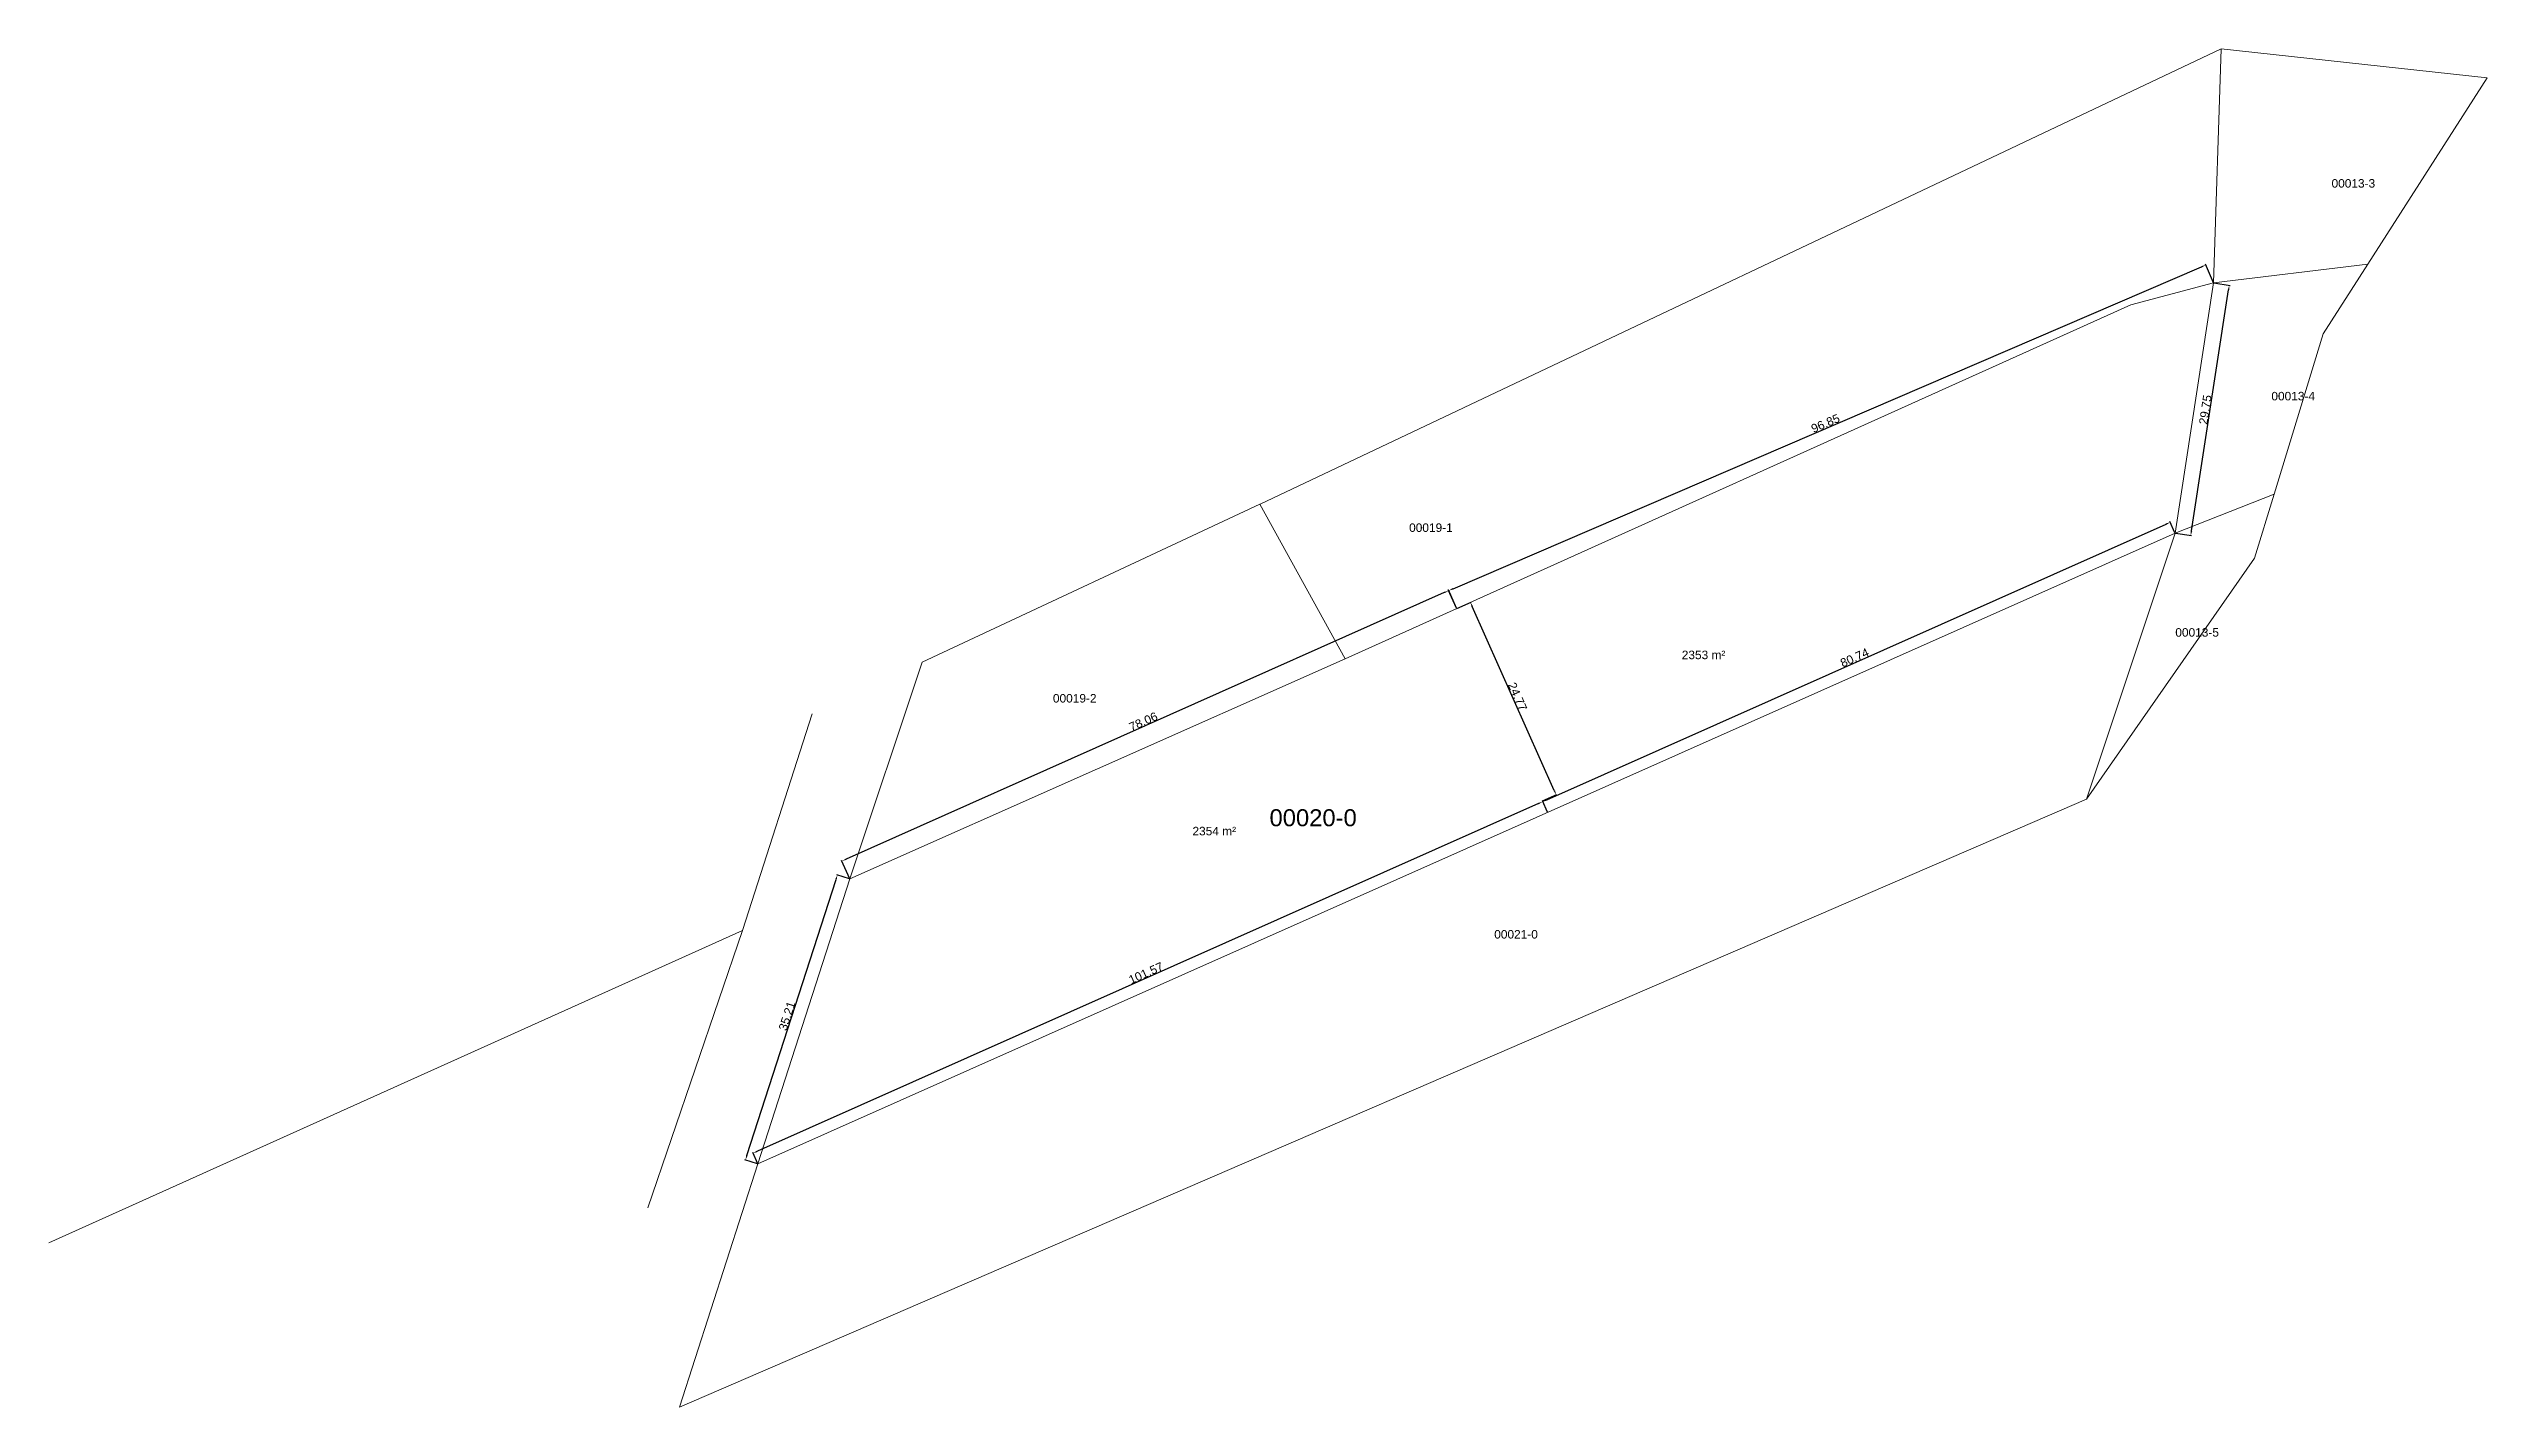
# Model space of a CAD drawing. Header units: metres. Extents: x 7516441 to 7517435, y 4691974 to 4693345.
# Drawn here: x 7517148.9 to 7517435.4, y 4693184.9 to 4693344.7 of the extents above; entities that cross this region are included whole.
import ezdxf

# ---------------------------------------------------------------- set-up
doc = ezdxf.new("R2010")
doc.units = ezdxf.units.M
doc.header["$PDMODE"] = 32
doc.header["$PDSIZE"] = 1
doc.layers.get('Defpoints').update_dxf_attribs({"lineweight": 0})
for name, color, linetype, lineweight in [('Dimensionet', 5, 'Continuous', 0), ('Nr Parceles Baze', 7, 'Continuous', 0), ('Nr-Kojshi', 251, 'Continuous', 0), ('Nr-Ri', 1, 'Continuous', 0), ('Parc-Kojshi', 251, 'Continuous', 0), ('Parcela Baze', 7, 'Continuous', 0)]:
    doc.layers.add(name, color=color, linetype=linetype, lineweight=lineweight)
doc.styles.get("Standard").update_dxf_attribs({"font": 'arial.ttf'})
doc.dimstyles.get("Standard").update_dxf_attribs({"dimtxt": 1.5, "dimasz": 0.18, "dimexe": 0.18, "dimexo": 0.0625, "dimgap": 0.09, "dimtad": 1, "dimtoh": 1, "dimzin": 0, "dimdsep": 46, "dimtxsty": 'Standard', "dimcen": 0.09, "dimse1": 1, "dimse2": 1, "dimsd1": 1, "dimsd2": 1, "dimadec": 0, "dimazin": 0, "dimtfac": 1, "dimtofl": 0, "dimtmove": 0, "dimatfit": 3, "dimfxl": 1, "dimtolj": 1, "dimtzin": 0, "dimarcsym": 0})

msp = doc.modelspace()

# ---------------------------------------------------------------- texts
at = {"layer": 'Nr Parceles Baze'}
msp.add_text('00020-0', height=2, dxfattribs=at).set_placement((7517292.33, 4693253.255))
at = {"layer": 'Nr-Kojshi'}
for s, p in [('00013-3', (7517417.131, 4693328.343)), ('00013-4', (7517410.061, 4693303.327)), ('00019-1', (7517308.735, 4693287.862)), ('00013-5', (7517398.774, 4693275.546)), ('00019-2', (7517266.877, 4693267.8)), ('00021-0', (7517318.737, 4693240.052))]:
    msp.add_text(s, height=1, dxfattribs=at).set_placement(p)
at = {"layer": 'Nr-Ri', "char_height": 1, "width": 5.12483, "attachment_point": 1}
for s, insert in [('2353 m²', (7517340.772, 4693273.9)), ('2354 m²', (7517283.275, 4693253.186))]:
    msp.add_mtext(s, dxfattribs=dict(at, insert=insert))

# ---------------------------------------------------------------- blocks, each defined once
blk = doc.blocks.new('*D7')
at = {"layer": 'Defpoints', "color": 0, "transparency": 16777216}
for p in [(7517402.36, 4693319.25), (7517403.27, 4693317.13), (7517314.31, 4693278.85)]:
    blk.add_point(p, dxfattribs=at)
at = {"layer": 'Dimensionet', "color": 0, "lineweight": -2, "transparency": 16777216}
for p, q in [((7517313.91, 4693281.18), (7517401.86, 4693319.03)), ((7517403.26, 4693317.16), (7517402.33, 4693319.33)), ((7517314.3, 4693278.88), (7517313.37, 4693281.05))]:
    blk.add_line(p, q, dxfattribs=at)
at = {"layer": 'Dimensionet', "color": 0, "transparency": 16777216}
for points in [[(7517401.82, 4693319.11), (7517401.89, 4693318.94), (7517402.36, 4693319.25)], [(7517313.87, 4693281.27), (7517313.94, 4693281.1), (7517313.4, 4693280.97)]]:
    blk.add_solid(points, dxfattribs=at)
at = {"layer": 'Dimensionet', "color": 0, "transparency": 16777216, "insert": (7517357.66, 4693300.62), "char_height": 1, "attachment_point": 5, "rotation": 23.2825}
blk.add_mtext('\\A1;96.85', dxfattribs=at)
blk = doc.blocks.new('*D9')
at = {"layer": 'Defpoints', "color": 0, "transparency": 16777216}
for p in [(7517314.31, 4693278.85), (7517242.08, 4693249.16), (7517243.02, 4693247.06)]:
    blk.add_point(p, dxfattribs=at)
at = {"layer": 'Dimensionet', "color": 0, "lineweight": -2, "transparency": 16777216}
for p, q in [((7517314.3, 4693278.88), (7517313.34, 4693281.04)), ((7517312.87, 4693280.73), (7517242.58, 4693249.38)), ((7517243, 4693247.09), (7517242.04, 4693249.24))]:
    blk.add_line(p, q, dxfattribs=at)
at = {"layer": 'Dimensionet', "color": 0, "transparency": 16777216}
for points in [[(7517312.84, 4693280.81), (7517312.91, 4693280.65), (7517313.38, 4693280.95)], [(7517242.55, 4693249.46), (7517242.62, 4693249.3), (7517242.08, 4693249.16)]]:
    blk.add_solid(points, dxfattribs=at)
at = {"layer": 'Dimensionet', "color": 0, "transparency": 16777216, "insert": (7517277.5, 4693265.56), "char_height": 1, "attachment_point": 5, "rotation": 24.0365}
blk.add_mtext('\\A1;78.06', dxfattribs=at)
blk = doc.blocks.new('*D10')
at = {"layer": 'Defpoints', "color": 0, "transparency": 16777216}
for p in [(7517398.18, 4693289), (7517398.75, 4693287.73), (7517324.99, 4693254.88)]:
    blk.add_point(p, dxfattribs=at)
at = {"layer": 'Dimensionet', "color": 0, "lineweight": -2, "transparency": 16777216}
for p, q in [((7517324.93, 4693256.37), (7517397.68, 4693288.77)), ((7517398.73, 4693287.76), (7517398.14, 4693289.08)), ((7517324.98, 4693254.9), (7517324.39, 4693256.23))]:
    blk.add_line(p, q, dxfattribs=at)
at = {"layer": 'Dimensionet', "color": 0, "transparency": 16777216}
for points in [[(7517397.64, 4693288.86), (7517397.72, 4693288.69), (7517398.18, 4693289)], [(7517324.89, 4693256.45), (7517324.97, 4693256.28), (7517324.43, 4693256.14)]]:
    blk.add_solid(points, dxfattribs=at)
at = {"layer": 'Dimensionet', "color": 0, "transparency": 16777216, "insert": (7517361.08, 4693273.08), "char_height": 1, "attachment_point": 5, "rotation": 24.0095}
blk.add_mtext('\\A1;80.74', dxfattribs=at)
blk = doc.blocks.new('*D11')
at = {"layer": 'Defpoints', "color": 0, "transparency": 16777216}
for p in [(7517403.27, 4693317.13), (7517405.12, 4693316.85), (7517398.75, 4693287.73)]:
    blk.add_point(p, dxfattribs=at)
at = {"layer": 'Dimensionet', "color": 0, "lineweight": -2, "transparency": 16777216}
for p, q in [((7517400.67, 4693287.99), (7517405.03, 4693316.31)), ((7517403.3, 4693317.13), (7517405.2, 4693316.84)), ((7517398.78, 4693287.72), (7517400.68, 4693287.43))]:
    blk.add_line(p, q, dxfattribs=at)
at = {"layer": 'Dimensionet', "color": 0, "transparency": 16777216}
for points in [[(7517404.94, 4693316.32), (7517405.12, 4693316.29), (7517405.12, 4693316.85)], [(7517400.58, 4693288), (7517400.76, 4693287.97), (7517400.59, 4693287.44)]]:
    blk.add_solid(points, dxfattribs=at)
at = {"layer": 'Dimensionet', "color": 0, "transparency": 16777216, "insert": (7517402.3, 4693302.23), "char_height": 1, "attachment_point": 5, "rotation": 81.25}
blk.add_mtext('\\A1;29.75', dxfattribs=at)
blk = doc.blocks.new('*D12')
at = {"layer": 'Defpoints', "color": 0, "transparency": 16777216}
for p in [(7517324.99, 4693254.88), (7517231.65, 4693214.82), (7517232.21, 4693213.55)]:
    blk.add_point(p, dxfattribs=at)
at = {"layer": 'Dimensionet', "color": 0, "lineweight": -2, "transparency": 16777216}
for p, q in [((7517323.92, 4693255.92), (7517232.15, 4693215.04)), ((7517324.98, 4693254.9), (7517324.39, 4693256.23)), ((7517232.2, 4693213.58), (7517231.61, 4693214.9))]:
    blk.add_line(p, q, dxfattribs=at)
at = {"layer": 'Dimensionet', "color": 0, "transparency": 16777216}
for points in [[(7517323.89, 4693256), (7517323.96, 4693255.84), (7517324.43, 4693256.14)], [(7517232.11, 4693215.13), (7517232.19, 4693214.96), (7517231.65, 4693214.82)]]:
    blk.add_solid(points, dxfattribs=at)
at = {"layer": 'Dimensionet', "color": 0, "transparency": 16777216, "insert": (7517277.81, 4693235.99), "char_height": 1, "attachment_point": 5, "rotation": 24.0095}
blk.add_mtext('\\A1;101.57', dxfattribs=at)
blk = doc.blocks.new('*D13')
at = {"layer": 'Defpoints', "color": 0, "transparency": 16777216}
for p in [(7517241.56, 4693247.53), (7517243.02, 4693247.06), (7517232.21, 4693213.55)]:
    blk.add_point(p, dxfattribs=at)
at = {"layer": 'Dimensionet', "color": 0, "lineweight": -2, "transparency": 16777216}
for p, q in [((7517230.92, 4693214.54), (7517241.39, 4693247)), ((7517242.99, 4693247.07), (7517241.47, 4693247.56)), ((7517232.18, 4693213.56), (7517230.67, 4693214.05))]:
    blk.add_line(p, q, dxfattribs=at)
at = {"layer": 'Dimensionet', "color": 0, "transparency": 16777216}
for points in [[(7517241.3, 4693247.03), (7517241.47, 4693246.98), (7517241.56, 4693247.53)], [(7517230.83, 4693214.57), (7517231.01, 4693214.52), (7517230.75, 4693214.02)]]:
    blk.add_solid(points, dxfattribs=at)
at = {"layer": 'Dimensionet', "color": 0, "transparency": 16777216, "insert": (7517235.63, 4693230.95), "char_height": 1, "attachment_point": 5, "rotation": 72.1301}
blk.add_mtext('\\A1;35.21', dxfattribs=at)
blk = doc.blocks.new('*D14')
at = {"layer": 'Defpoints', "color": 0, "transparency": 16777216}
for p in [(7517314.31, 4693278.85), (7517315.94, 4693279.58), (7517324.39, 4693256.23)]:
    blk.add_point(p, dxfattribs=at)
at = {"layer": 'Dimensionet', "color": 0, "lineweight": -2, "transparency": 16777216}
for p, q in [((7517314.34, 4693278.87), (7517316.02, 4693279.62)), ((7517325.79, 4693257.45), (7517316.16, 4693279.08)), ((7517324.42, 4693256.24), (7517326.1, 4693256.99))]:
    blk.add_line(p, q, dxfattribs=at)
at = {"layer": 'Dimensionet', "color": 0, "transparency": 16777216}
for points in [[(7517316.25, 4693279.11), (7517316.08, 4693279.04), (7517315.94, 4693279.58)], [(7517325.88, 4693257.49), (7517325.71, 4693257.42), (7517326.02, 4693256.95)]]:
    blk.add_solid(points, dxfattribs=at)
at = {"layer": 'Dimensionet', "color": 0, "transparency": 16777216, "insert": (7517321.48, 4693268.49), "char_height": 1, "attachment_point": 5, "rotation": 294.0095}
blk.add_mtext('\\A1;24.77', dxfattribs=at)

# ---------------------------------------------------------------- dimensions: what is measured, and where the dimension line sits
at = {"layer": 'Dimensionet'}
for p1, p2, distance, picture, middle in [((7517314.312, 4693278.854), (7517403.272, 4693317.134), 2.299, '*D7', (7517357.664, 4693300.616)), ((7517398.746, 4693287.728), (7517403.272, 4693317.134), -1.866, '*D11', (7517402.304, 4693302.232)), ((7517324.992, 4693254.876), (7517398.746, 4693287.728), 1.388, '*D10', (7517361.078, 4693273.078)), ((7517314.312, 4693278.854), (7517243.017, 4693247.057), -2.298, '*D9', (7517277.502, 4693265.562)), ((7517324.391, 4693256.226), (7517314.312, 4693278.854), -1.782, '*D14', (7517321.478, 4693268.488)), ((7517324.992, 4693254.876), (7517232.214, 4693213.55), -1.388, '*D12', (7517277.812, 4693235.989)), ((7517232.214, 4693213.55), (7517243.017, 4693247.057), 1.535, '*D13', (7517235.625, 4693230.945))]:
    dim = msp.add_aligned_dim(p1=p1, p2=p2, distance=distance, dimstyle='Standard', override={"dimscale": 0.5, "dimtxt": 2, "dimasz": 1.1, "dimtoh": 0, "dimcen": 0, "dimse1": 0, "dimse2": 0, "dimsd1": 0, "dimsd2": 0}, dxfattribs=at)
    dim.commit()
    dim.dimension.update_dxf_attribs({"geometry": picture, "text_midpoint": middle})

# ---------------------------------------------------------------- linework, layer by layer
at = {"layer": 'Parc-Kojshi'}
for points in [[(7517291.25, 4693291.14), (7517404.158, 4693344.67)], [(7517403.272, 4693317.134), (7517404.158, 4693344.67)], [(7517404.158, 4693344.67), (7517435.426, 4693341.25)], [(7517435.426, 4693341.25), (7517421.4, 4693319.33)], [(7517403.272, 4693317.134), (7517421.4, 4693319.33)], [(7517421.4, 4693319.33), (7517416.155, 4693311.133)], [(7517393.558, 4693314.564), (7517403.272, 4693317.134)], [(7517398.746, 4693287.728), (7517403.272, 4693317.134)], [(7517301.21, 4693272.95), (7517393.558, 4693314.564)], [(7517416.155, 4693311.133), (7517410.397, 4693292.319)], [(7517251.521, 4693272.561), (7517291.19, 4693291.11)], [(7517291.19, 4693291.11), (7517301.21, 4693272.95)], [(7517398.746, 4693287.728), (7517410.397, 4693292.319)], [(7517410.397, 4693292.319), (7517408.089, 4693284.777)], [(7517232.214, 4693213.55), (7517398.746, 4693287.728)], [(7517388.32, 4693256.454), (7517398.746, 4693287.728)], [(7517408.089, 4693284.777), (7517388.32, 4693256.454)], [(7517301.21, 4693272.95), (7517243.017, 4693247.057)], [(7517243.017, 4693247.057), (7517251.521, 4693272.561)], [(7517230.394, 4693240.981), (7517238.585, 4693266.479)], [(7517223.009, 4693184.944), (7517388.32, 4693256.454)], [(7517243.017, 4693247.057), (7517232.214, 4693213.55)], [(7517230.394, 4693240.981), (7517148.878, 4693204.266)], [(7517219.266, 4693208.377), (7517230.394, 4693240.981)], [(7517232.214, 4693213.55), (7517223.009, 4693184.944)]]:
    msp.add_lwpolyline(points, dxfattribs=at)
at = {"layer": 'Parcela Baze', "flags": 128}
msp.add_lwpolyline([(7517398.746, 4693287.728), (7517403.272, 4693317.134), (7517393.558, 4693314.564), (7517301.21, 4693272.95), (7517243.017, 4693247.057), (7517232.214, 4693213.55)], close=True, dxfattribs=at)

msp.set_redraw_order([(e.dxf.handle, doc.entitydb.next_handle()) for e in msp.query("TEXT MTEXT ATTDEF DIMENSION ARC_DIMENSION")])  # texts and dimensions are drawn at this point

doc.saveas('drawing.dxf')
